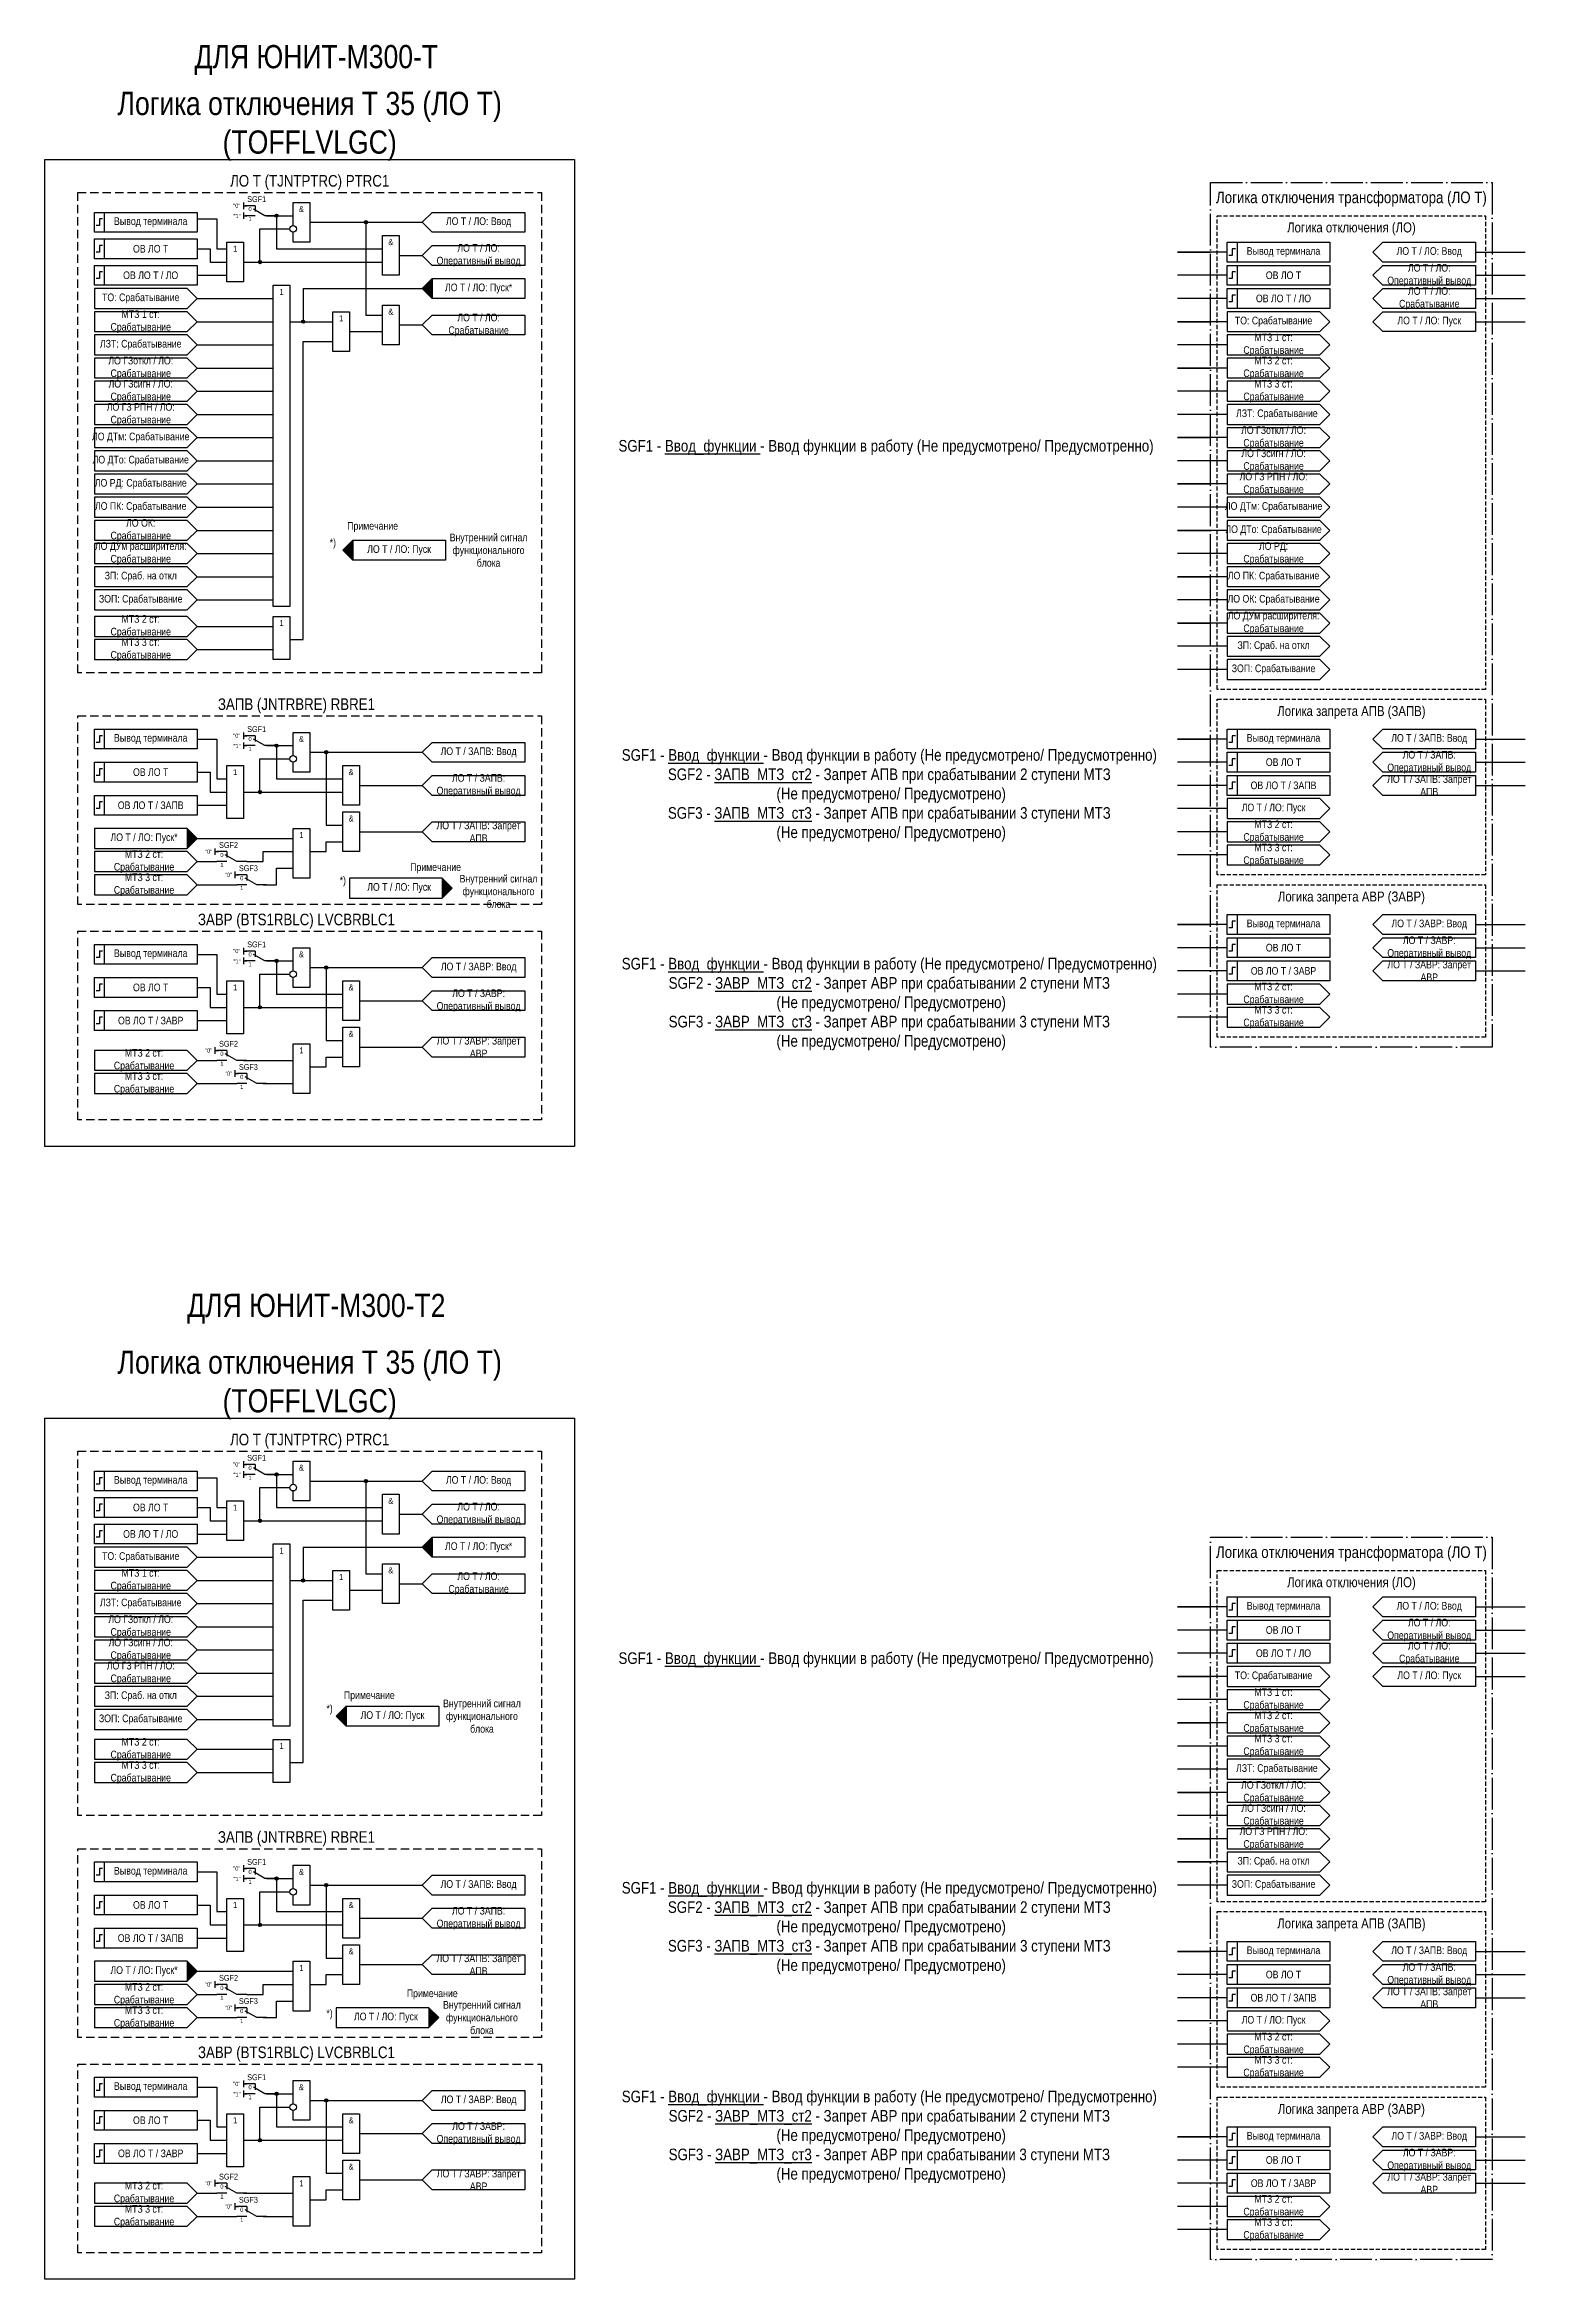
# Model space of a CAD drawing. Header units: millimetres. Extents: x -412 to 1173, y -391 to 386.
# Drawn here: x 0 to 447, y -342 to 333 of the extents above; entities that cross this region are included whole.
import ezdxf
from ezdxf.enums import TextEntityAlignment as Align

# ---------------------------------------------------------------- set-up
doc = ezdxf.new("R2010")
doc.units = ezdxf.units.MM
doc.linetypes.add('ACAD_ISO04W100', pattern=[30, 24, -3, 0, -3])
doc.linetypes.add('штриховая2', pattern=[0.375, 0.25, -0.125])
doc.layers.add('TEXT', color=7, linetype='Continuous', lineweight=25)
doc.layers.add('Основная', color=7, linetype='Continuous')
doc.styles.add('2.5_Gost_RD', font='ARIALN.TTF', dxfattribs={"height": 2.5})
doc.styles.add('3.5_Gost_RD', font='ARIALN.TTF', dxfattribs={"height": 3.5})
doc.styles.add('Вывод', font='ARIALN.TTF', dxfattribs={"height": 2.5})
doc.styles.add('Компонент', font='ARIALN.TTF', dxfattribs={"height": 3.5})

msp = doc.modelspace()

# ---------------------------------------------------------------- texts
at = {"color": 6, "ltscale": 100, "char_height": 7, "width": 160, "attachment_point": 5, "style": '3.5_Gost_RD'}
for s, insert in [('ДЛЯ ЮНИТ-М300-Т', (82, 328)), ('ДЛЯ ЮНИТ-М300-Т2', (82, -49))]:
    msp.add_mtext(s, dxfattribs=dict(at, insert=insert))
at = {"color": 30, "ltscale": 100, "true_color": 0xf7941d, "attachment_point": 5, "style": '3.5_Gost_RD'}
for s, insert, char_height, width in [('{\\C3;Логика отключения Т 35 (ЛО Т) (}TOFFLVLGC{\\C3;) }', (80, 308), 7, 160), ('ЛО Т (TJNTPTRC) {\\C6;PTRC1}', (80, 291), 3.5, 140), ('SGF1 - {\\LВвод_функции} - Ввод функции в работу (Не предусмотрено/ Предусмотренно)', (254, 211), 3.5, 174), ('ЗАПВ (JNTRBRE) {\\C6;RBRE1}', (76, 133), 3.5, 140), ('SGF1 - {\\LВвод_функции} - Ввод функции в работу (Не предусмотрено/ Предусмотренно)\\PSGF2 - {\\LЗАПВ_МТЗ\\C3;_ст2} - Запрет АПВ при {\\C3;срабатывании 2 ступени МТЗ}\\P^I(Не предусмотрено/ Предусмотрено)\\PSGF3 - {\\LЗАПВ_МТЗ\\C3;_ст3} - Запрет АПВ при{\\C3; срабатывании 3 ступени МТЗ} \\P^I(Не предусмотрено/ Предусмотрено)', (255, 106), 3.5, 174), ('ЗАВР (BTS1RBLC) {\\C6;LVCBRBLC1}', (76, 68), 3.5, 140), ('SGF1 - {\\LВвод_функции} - Ввод функции в работу (Не предусмотрено/ Предусмотренно)\\PSGF2 - {\\LЗАВР_МТЗ\\C3;_ст2} - Запрет АВР при {\\C3;срабатывании 2 ступени МТЗ\\P}^I(Не предусмотрено/ Предусмотрено)\\PSGF3 - {\\LЗАВР_МТЗ\\C3;_ст3} - Запрет АВР при срабатывании 3 ступени МТЗ\\P^I(Не предусмотрено/ Предусмотрено)', (255, 43), 3.5, 174), ('{\\C3;Логика отключения Т 35 (ЛО Т) (}TOFFLVLGC{\\C3;) }', (80, -72), 7, 160), ('ЛО Т (TJNTPTRC) {\\C6;PTRC1}', (80, -89), 3.5, 140), ('SGF1 - {\\LВвод_функции} - Ввод функции в работу (Не предусмотрено/ Предусмотренно)', (254, -155), 3.5, 174), ('ЗАПВ (JNTRBRE) {\\C6;RBRE1}', (76, -209), 3.5, 140), ('SGF1 - {\\LВвод_функции} - Ввод функции в работу (Не предусмотрено/ Предусмотренно)\\PSGF2 - {\\LЗАПВ_МТЗ\\C3;_ст2} - Запрет АПВ при {\\C3;срабатывании 2 ступени МТЗ}\\P^I(Не предусмотрено/ Предусмотрено)\\PSGF3 - {\\LЗАПВ_МТЗ\\C3;_ст3} - Запрет АПВ при{\\C3; срабатывании 3 ступени МТЗ} \\P^I(Не предусмотрено/ Предусмотрено)', (255, -236), 3.5, 174), ('ЗАВР (BTS1RBLC) {\\C6;LVCBRBLC1}', (76, -274), 3.5, 140), ('SGF1 - {\\LВвод_функции} - Ввод функции в работу (Не предусмотрено/ Предусмотренно)\\PSGF2 - {\\LЗАВР_МТЗ\\C3;_ст2} - Запрет АВР при {\\C3;срабатывании 2 ступени МТЗ\\P}^I(Не предусмотрено/ Предусмотрено)\\PSGF3 - {\\LЗАВР_МТЗ\\C3;_ст3} - Запрет АВР при срабатывании 3 ступени МТЗ\\P^I(Не предусмотрено/ Предусмотрено)', (255, -299), 3.5, 174)]:
    msp.add_mtext(s, dxfattribs=dict(at, insert=insert, char_height=char_height, width=width))
at = {"ltscale": 100, "attachment_point": 5}
for s, insert, char_height, width, style in [('&', (77.5, 283), 1.8, 5, '2.5_Gost_RD'), ('Логика отключения (ЛО)', (394.5, 277), 3, 81, '3.5_Gost_RD'), ('1', (57.5, 271), 1.8, 5, '2.5_Gost_RD'), ('&', (104.5, 273), 1.8, 5, '2.5_Gost_RD'), ('1', (71.5, 258), 1.8, 5, '2.5_Gost_RD'), ('МТЗ 1 ст: Срабатывание ', (29, 249), 2.3, 28, '2.5_Gost_RD'), ('1', (89.5, 250), 1.8, 5, '2.5_Gost_RD'), ('&', (104.5, 252), 1.8, 5, '2.5_Gost_RD'), ('ЛЗТ: Срабатывание ', (29, 242), 2.3, 28, '2.5_Gost_RD'), ('МТЗ 1 ст: Срабатывание ', (371, 242), 2.3, 28, '2.5_Gost_RD'), ('МТЗ 2 ст: Срабатывание ', (371, 235), 2.3, 28, '2.5_Gost_RD'), ('МТЗ 3 ст: Срабатывание ', (371, 228), 2.3, 28, '2.5_Gost_RD'), ('ЛЗТ: Срабатывание ', (372, 221), 2.3, 28, '2.5_Gost_RD'), ('ЛО ПК: Срабатывание', (29, 193), 2.3, 26.5657, '2.5_Gost_RD'), ('ЛО ОК: Срабатывание', (29, 186), 2.3, 25.9715, '2.5_Gost_RD'), ('ЛО ДУм расширителя: Срабатывание', (29, 179), 2.3, 31.9565, '2.5_Gost_RD'), ('ЛО ПК: Срабатывание', (371, 172), 2.3, 26.5331, '2.5_Gost_RD'), ('ЛО ОК: Срабатывание', (371, 165), 2.3, 26.3606, '2.5_Gost_RD'), ('МТЗ 2 ст: Срабатывание ', (29, 157), 2.3, 28, '2.5_Gost_RD'), ('1', (71.5, 158), 1.8, 5, '2.5_Gost_RD'), ('ЛО ДУм расширителя: Срабатывание', (371, 158), 2.3, 37.4537, '2.5_Gost_RD'), ('МТЗ 3 ст: Срабатывание ', (29, 150), 2.3, 28, '2.5_Gost_RD'), ('Логика запрета АПВ (ЗАПВ)', (394.5, 131), 3, 81, '3.5_Gost_RD'), ('Вывод терминала', (32, 123), 2.3, 28, '2.5_Gost_RD'), ('&', (77.5, 123), 1.8, 5, '2.5_Gost_RD'), ('1', (57.5, 113), 1.8, 5, '2.5_Gost_RD'), ('&', (92.5, 113), 1.8, 5, '2.5_Gost_RD'), ('1', (77.5, 94), 1.8, 5, '2.5_Gost_RD'), ('&', (92.5, 99), 1.8, 5, '2.5_Gost_RD'), ('МТЗ 2 ст: Срабатывание ', (371, 95), 2.3, 28, '2.5_Gost_RD'), ('МТЗ 2 ст: Срабатывание ', (30, 86), 2.3, 28, '2.5_Gost_RD'), ('МТЗ 3 ст: Срабатывание ', (371, 88), 2.3, 28, '2.5_Gost_RD'), ('МТЗ 3 ст: Срабатывание ', (30, 79), 2.3, 28, '2.5_Gost_RD'), ('Логика запрета АВР (ЗАВР)', (394.5, 75), 3, 81, '3.5_Gost_RD'), ('Вывод терминала', (32, 58), 2.3, 28, '2.5_Gost_RD'), ('&', (77.5, 58), 1.8, 5, '2.5_Gost_RD'), ('1', (57.5, 48), 1.8, 5, '2.5_Gost_RD'), ('&', (92.5, 48), 1.8, 5, '2.5_Gost_RD'), ('МТЗ 2 ст: Срабатывание ', (371, 46), 2.3, 28, '2.5_Gost_RD'), ('МТЗ 3 ст: Срабатывание ', (371, 39), 2.3, 28, '2.5_Gost_RD'), ('&', (92.5, 34), 1.8, 5, '2.5_Gost_RD'), ('МТЗ 2 ст: Срабатывание ', (30, 26), 2.3, 28, '2.5_Gost_RD'), ('1', (77.5, 29), 1.8, 5, '2.5_Gost_RD'), ('МТЗ 3 ст: Срабатывание ', (30, 19), 2.3, 28, '2.5_Gost_RD'), ('&', (77.5, -97), 1.8, 5, '2.5_Gost_RD'), ('&', (104.5, -107), 1.8, 5, '2.5_Gost_RD'), ('1', (57.5, -109), 1.8, 5, '2.5_Gost_RD'), ('1', (71.5, -122), 1.8, 5, '2.5_Gost_RD'), ('МТЗ 1 ст: Срабатывание ', (29, -131), 2.3, 28, '2.5_Gost_RD'), ('&', (104.5, -128), 1.8, 5, '2.5_Gost_RD'), ('1', (89.5, -130), 1.8, 5, '2.5_Gost_RD'), ('Логика отключения (ЛО)', (394.5, -132), 3, 81, '3.5_Gost_RD'), ('ЛЗТ: Срабатывание ', (29, -138), 2.3, 28, '2.5_Gost_RD'), ('МТЗ 1 ст: Срабатывание ', (371, -167), 2.3, 28, '2.5_Gost_RD'), ('МТЗ 2 ст: Срабатывание ', (371, -174), 2.3, 28, '2.5_Gost_RD'), ('МТЗ 2 ст: Срабатывание ', (29, -182), 2.3, 28, '2.5_Gost_RD'), ('1', (71.5, -181), 1.8, 5, '2.5_Gost_RD'), ('МТЗ 3 ст: Срабатывание ', (371, -181), 2.3, 28, '2.5_Gost_RD'), ('МТЗ 3 ст: Срабатывание ', (29, -189), 2.3, 28, '2.5_Gost_RD'), ('ЛЗТ: Срабатывание ', (372, -188), 2.3, 28, '2.5_Gost_RD'), ('Вывод терминала', (32, -219), 2.3, 28, '2.5_Gost_RD'), ('&', (77.5, -219), 1.8, 5, '2.5_Gost_RD'), ('1', (57.5, -229), 1.8, 5, '2.5_Gost_RD'), ('&', (92.5, -229), 1.8, 5, '2.5_Gost_RD'), ('Логика запрета АПВ (ЗАПВ)', (394.5, -235), 3, 81, '3.5_Gost_RD'), ('&', (92.5, -243), 1.8, 5, '2.5_Gost_RD'), ('1', (77.5, -248), 1.8, 5, '2.5_Gost_RD'), ('МТЗ 2 ст: Срабатывание ', (30, -256), 2.3, 28, '2.5_Gost_RD'), ('МТЗ 3 ст: Срабатывание ', (30, -263), 2.3, 28, '2.5_Gost_RD'), ('МТЗ 2 ст: Срабатывание ', (371, -271), 2.3, 28, '2.5_Gost_RD'), ('МТЗ 3 ст: Срабатывание ', (371, -278), 2.3, 28, '2.5_Gost_RD'), ('Вывод терминала', (32, -284), 2.3, 28, '2.5_Gost_RD'), ('&', (77.5, -284), 1.8, 5, '2.5_Gost_RD'), ('Логика запрета АВР (ЗАВР)', (394.5, -291), 3, 81, '3.5_Gost_RD'), ('1', (57.5, -294), 1.8, 5, '2.5_Gost_RD'), ('&', (92.5, -294), 1.8, 5, '2.5_Gost_RD'), ('&', (92.5, -308), 1.8, 5, '2.5_Gost_RD'), ('МТЗ 2 ст: Срабатывание ', (30, -316), 2.3, 28, '2.5_Gost_RD'), ('1', (77.5, -313), 1.8, 5, '2.5_Gost_RD'), ('МТЗ 2 ст: Срабатывание ', (371, -320), 2.3, 28, '2.5_Gost_RD'), ('МТЗ 3 ст: Срабатывание ', (30, -323), 2.3, 28, '2.5_Gost_RD'), ('МТЗ 3 ст: Срабатывание ', (371, -327), 2.3, 28, '2.5_Gost_RD')]:
    msp.add_mtext(s, dxfattribs=dict(at, insert=insert, char_height=char_height, width=width, style=style))
at = {"color": 1, "ltscale": 100, "insert": (394.5, 286), "char_height": 3.5, "width": 85, "attachment_point": 5, "style": '3.5_Gost_RD'}
msp.add_mtext('{\\C30;\\c1938679;Логика отключения трансформатора (ЛО Т)}', dxfattribs=at)
at = {"color": 0, "ltscale": 100, "char_height": 2.3, "width": 28, "attachment_point": 5, "style": '2.5_Gost_RD'}
for insert in [(32, 279), (374, 270), (374, 123), (374, 67), (32, -101), (374, -139), (374, -243), (374, -299)]:
    msp.add_mtext('{\\C256;Вывод терминала}', dxfattribs=dict(at, insert=insert))
at = {"ltscale": 100, "char_height": 1.25, "attachment_point": 1, "style": '3.5_Gost_RD'}
for insert in [(57, 281.5), (57, 121.5), (57, 56.5), (57, -98.5), (57, -220.5), (57, -285.5)]:
    msp.add_mtext_dynamic_manual_height_columns('"1"', width=2, gutter_width=17.5, heights=[0], dxfattribs=dict(at, insert=insert))
at = {"color": 2, "ltscale": 100, "insert": (394.5, -123), "char_height": 3.5, "width": 85, "attachment_point": 5, "style": '3.5_Gost_RD'}
msp.add_mtext('{\\C30;\\c1938679;Логика отключения трансформатора (ЛО Т)}', dxfattribs=at)
at = {"layer": 'TEXT', "ltscale": 100, "char_height": 2.3, "width": 28, "attachment_point": 5, "style": '2.5_Gost_RD'}
for s, insert in [('ЛО Т / ЛО: Ввод', (131, 279)), ('ОВ ЛО Т', (32, 271)), ('ЛО Т / ЛО: Оперативный вывод', (131, 269)), ('ЛО Т / ЛО: Ввод', (418, 270)), ('ЛО Т / ЛО: Оперативный вывод', (418, 263)), ('ЛО Т / ЛО: Пуск*', (131, 259)), ('ЛО Т / ЛО: Срабатывание', (418, 256)), ('ЛО Т / ЛО: Срабатывание', (131, 248)), ('ЛО Т / ЛО: Пуск', (418, 249)), ('ЛО ГЗоткл / ЛО: Срабатывание', (29, 235)), ('ЛО ГЗсигн / ЛО: Срабатывание', (29, 228)), ('ЛО ГЗ РПН / ЛО: Срабатывание', (29, 221)), ('ЛО ГЗоткл / ЛО: Срабатывание', (371, 214)), ('ЛО ГЗсигн / ЛО: Срабатывание', (371, 207)), ('ЛО ГЗ РПН / ЛО: Срабатывание', (371, 200)), ('*)', (87, 182)), ('Примечание', (99, 187)), ('Внутренний сигнал функционального блока', (134, 180)), ('ЛО Т / ЛО: Пуск', (107, 180)), ('ЗП: Сраб. на откл', (29, 172)), ('ЗОП: Срабатывание', (29, 165)), ('ЗП: Сраб. на откл', (371, 151)), ('ЗОП: Срабатывание', (371, 144)), ('ЛО Т / ЗАПВ: Ввод', (418, 123)), ('ЛО Т / ЗАПВ: Ввод', (131, 119)), ('ЛО Т / ЗАПВ: Оперативный вывод', (418, 116)), ('ОВ ЛО Т', (32, 113)), ('ЛО Т / ЗАПВ: Оперативный вывод', (131, 109)), ('ЛО Т / ЗАПВ: Запрет АПВ', (418, 109)), ('ЛО Т / ЛО: Пуск', (371, 102)), ('ЛО Т / ЛО: Пуск*', (30, 93)), ('ЛО Т / ЗАПВ: Запрет АПВ', (131, 95)), ('*)', (90, 80)), ('Примечание', (118, 84)), ('Внутренний сигнал функционального блока', (137, 77)), ('ЛО Т / ЛО: Пуск', (107, 78)), ('ЛО Т / ЗАВР: Ввод', (418, 67)), ('ЛО Т / ЗАВР: Оперативный вывод', (418, 60)), ('ЛО Т / ЗАВР: Ввод', (131, 54)), ('ЛО Т / ЗАВР: Запрет АВР', (418, 53)), ('ОВ ЛО Т', (32, 48)), ('ЛО Т / ЗАВР: Оперативный вывод', (131, 44)), ('ЛО Т / ЗАВР: Запрет АВР', (131, 30)), ('ЛО Т / ЛО: Ввод', (131, -101)), ('ОВ ЛО Т', (32, -109)), ('ЛО Т / ЛО: Оперативный вывод', (131, -111)), ('ЛО Т / ЛО: Пуск*', (131, -121)), ('ЛО Т / ЛО: Срабатывание', (131, -132)), ('ЛО ГЗоткл / ЛО: Срабатывание', (29, -145)), ('ЛО Т / ЛО: Ввод', (418, -139)), ('ЛО Т / ЛО: Оперативный вывод', (418, -146)), ('ЛО ГЗсигн / ЛО: Срабатывание', (29, -152)), ('ЛО Т / ЛО: Срабатывание', (418, -153)), ('ЛО ГЗ РПН / ЛО: Срабатывание', (29, -159)), ('ЛО Т / ЛО: Пуск', (418, -160)), ('ЗП: Сраб. на откл', (29, -166)), ('*)', (86, -170)), ('Примечание', (98, -166)), ('Внутренний сигнал функционального блока', (132, -172)), ('ЗОП: Срабатывание', (29, -173)), ('ЛО Т / ЛО: Пуск', (105, -172)), ('ЛО ГЗоткл / ЛО: Срабатывание', (371, -195)), ('ЛО ГЗсигн / ЛО: Срабатывание', (371, -202)), ('ЛО ГЗ РПН / ЛО: Срабатывание', (371, -209)), ('ЗП: Сраб. на откл', (371, -216)), ('ЛО Т / ЗАПВ: Ввод', (131, -223)), ('ЗОП: Срабатывание', (371, -223)), ('ОВ ЛО Т', (32, -229)), ('ЛО Т / ЗАПВ: Оперативный вывод', (131, -233)), ('ЛО Т / ЗАПВ: Ввод', (418, -243)), ('ЛО Т / ЛО: Пуск*', (30, -249)), ('ЛО Т / ЗАПВ: Запрет АПВ', (131, -247)), ('ЛО Т / ЗАПВ: Оперативный вывод', (418, -250)), ('Примечание', (117, -256)), ('ЛО Т / ЗАПВ: Запрет АПВ', (418, -257)), ('*)', (86, -262)), ('ЛО Т / ЛО: Пуск', (103, -263)), ('Внутренний сигнал функционального блока', (132, -263)), ('ЛО Т / ЛО: Пуск', (371, -264)), ('ЛО Т / ЗАВР: Ввод', (131, -288)), ('ОВ ЛО Т', (32, -294)), ('ЛО Т / ЗАВР: Оперативный вывод', (131, -298)), ('ЛО Т / ЗАВР: Оперативный вывод', (418, -306)), ('ЛО Т / ЗАВР: Ввод', (418, -299)), ('ЛО Т / ЗАВР: Запрет АВР', (131, -312)), ('ЛО Т / ЗАВР: Запрет АВР', (418, -313))]:
    msp.add_mtext(s, dxfattribs=dict(at, insert=insert))
at = {"layer": 'TEXT', "color": 0, "ltscale": 100, "char_height": 2.3, "attachment_point": 5, "style": '2.5_Gost_RD'}
for s, insert, width in [('{\\C256;ОВ ЛО Т / ЛО}', (32, 263), 28), ('{\\C256;ОВ ЛО Т}', (374, 263), 28), ('{\\C256;ОВ ЛО Т / ЛО}', (374, 256), 28), ('{\\C256;ЛО ДТм: Срабатывание}', (29, 214), 28), ('{\\C256;ЛО ДТо: Срабатывание}', (29, 207), 28), ('{\\C256;ЛО РД: Срабатывание}', (29, 200), 26.3126), ('{\\C256;ЛО ДТм: Срабатывание}', (371, 193), 28), ('{\\C256;ЛО ДТо: Срабатывание}', (371, 186), 28), ('{\\C256;ЛО РД: Срабатывание}', (371, 179), 25.2389), ('{\\C256;ОВ ЛО Т}', (374, 116), 28), ('{\\C256;ОВ ЛО Т}', (374, 60), 28), ('{\\C256;ОВ ЛО Т / ЛО}', (32, -117), 28), ('{\\C256;ОВ ЛО Т}', (374, -146), 28), ('{\\C256;ОВ ЛО Т / ЛО}', (374, -153), 28), ('{\\C256;ОВ ЛО Т}', (374, -250), 28), ('{\\C256;ОВ ЛО Т}', (374, -306), 28)]:
    msp.add_mtext(s, dxfattribs=dict(at, insert=insert, width=width))
at = {"layer": 'Основная', "color": 0, "ltscale": 100, "char_height": 2.3, "width": 28, "attachment_point": 5, "style": '2.5_Gost_RD'}
for s, insert in [('{\\C256;ТО: Срабатывание}', (29, 256)), ('{\\C256;ТО: Срабатывание}', (371, 249)), ('{\\C256;ОВ ЛО Т / ЗАПВ}', (374, 109)), ('{\\C256;ОВ ЛО Т / ЗАПВ}', (32, 103)), ('{\\C256;ОВ ЛО Т / ЗАВР}', (374, 53)), ('{\\C256;ОВ ЛО Т / ЗАВР}', (32, 38)), ('{\\C256;ТО: Срабатывание}', (29, -124)), ('{\\C256;ТО: Срабатывание}', (371, -160)), ('{\\C256;ОВ ЛО Т / ЗАПВ}', (32, -239)), ('{\\C256;ОВ ЛО Т / ЗАПВ}', (374, -257)), ('{\\C256;ОВ ЛО Т / ЗАВР}', (32, -304)), ('{\\C256;ОВ ЛО Т / ЗАВР}', (374, -313))]:
    msp.add_mtext(s, dxfattribs=dict(at, insert=insert))

# ---------------------------------------------------------------- blocks, each defined once
blk = doc.blocks.new('*U78')
at = {"layer": 'Основная', "color": 0}
blk.add_line((0, 0), (7, 4), dxfattribs=at)
at = {"layer": 'Основная', "ltscale": 0.35}
blk.add_line((6, 6), (6, 2.5), dxfattribs=at)
blk = doc.blocks.new('*U80')
at = {"layer": 'Основная', "color": 0}
for p, q in [((-3, 6), (-9, 6)), ((-3, 0), (-9, 0)), ((9, 0), (3, 0))]:
    blk.add_line(p, q, dxfattribs=at)
at = {"layer": 'Основная', "ltscale": 0.25, "xscale": -1}
blk.add_blockref('*U78', (3, 0), dxfattribs=at)
at = {"layer": 'Основная'}
for tag, height, style, p in [('В1', 2.5, 'Вывод', (-14, 6)), ('В2', 2.5, 'Вывод', (-6, 4)), ('ОУ', 3.5, 'Компонент', (-2, 10)), ('В3', 2.5, 'Вывод', (-6, -2))]:
    blk.add_attdef(tag, text='', height=height, dxfattribs=dict(at, style=style)).set_placement(p, align=Align.MIDDLE_CENTER)
blk = doc.blocks.new('Точка')
at = {"ltscale": 100}
h = blk.add_hatch(color=256, dxfattribs=at)
h.dxf.hatch_style = 1
edge = h.paths.add_edge_path()
edge.add_arc((0, 0), 0.5, 0, 360)
blk.add_circle((0, 0), 0.5, dxfattribs=at)

# ---------------------------------------------------------------- hatches: boundary and pattern name
at = {"ltscale": 100, "true_color": 0xf7941d}
h = msp.add_hatch(color=30, dxfattribs=at)
h.dxf.hatch_style = 1
h.paths.add_polyline_path([(117, 262), (114, 259), (117, 256)])
h = msp.add_hatch(color=30, dxfattribs=at)
h.dxf.hatch_style = 1
h.paths.add_polyline_path([(93, 177), (93, 183), (90, 180)])
h = msp.add_hatch(color=30, dxfattribs=at)
h.dxf.hatch_style = 1
h.paths.add_polyline_path([(46, 93), (43, 96), (43, 90)])
h = msp.add_hatch(color=30, dxfattribs=at)
h.dxf.hatch_style = 1
h.paths.add_polyline_path([(120, 75), (123, 78), (120, 81)])
h = msp.add_hatch(color=30, dxfattribs=at)
h.dxf.hatch_style = 1
h.paths.add_polyline_path([(117, -118), (114, -121), (117, -124)])
h = msp.add_hatch(color=30, dxfattribs=at)
h.dxf.hatch_style = 1
h.paths.add_polyline_path([(91, -175), (91, -169), (88, -172)])
h = msp.add_hatch(color=30, dxfattribs=at)
h.dxf.hatch_style = 1
h.paths.add_polyline_path([(46, -249), (43, -246), (43, -252)])
h = msp.add_hatch(color=30, dxfattribs=at)
h.dxf.hatch_style = 1
h.paths.add_polyline_path([(116, -266), (119, -263), (116, -260)])

# ---------------------------------------------------------------- linework, layer by layer
at = {"ltscale": 100}
for p, q in [((60, 285), (60, 283)), ((60, 284), (61, 284)), ((60, 282), (60, 280)), ((60, 281), (61, 281)), ((357, 270), (342, 270)), ((342, 270), (352, 270)), ((432, 270), (447, 270)), ((78, 259), (78, 249)), ((117, 262), (114, 259)), ((114, 259), (117, 256)), ((357, 263), (342, 263)), ((432, 263), (447, 263)), ((117, 251), (114, 248)), ((357, 256), (342, 256)), ((432, 256), (447, 256)), ((74, 249), (87, 249)), ((92, 246), (102, 246)), ((114, 248), (117, 245)), ((357, 249), (342, 249)), ((342, 249), (352, 249)), ((432, 249), (447, 249)), ((357, 242), (342, 242)), ((357, 235), (342, 235)), ((342, 235), (352, 235)), ((357, 228), (342, 228)), ((357, 221), (342, 221)), ((357, 214), (342, 214)), ((342, 214), (352, 214)), ((357, 207), (342, 207)), ((357, 200), (342, 200)), ((342, 200), (352, 200)), ((357, 193), (342, 193)), ((93, 183), (90, 180)), ((357, 186), (342, 186)), ((342, 186), (352, 186)), ((90, 180), (93, 177)), ((357, 179), (342, 179)), ((357, 172), (342, 172)), ((342, 172), (352, 172)), ((357, 165), (342, 165)), ((357, 158), (342, 158)), ((342, 158), (352, 158)), ((357, 151), (342, 151)), ((357, 144), (342, 144)), ((60, 125), (60, 123)), ((60, 124), (61, 124)), ((60, 122), (60, 120)), ((357, 123), (342, 123)), ((342, 123), (352, 123)), ((432, 123), (447, 123)), ((60, 121), (61, 121)), ((357, 116), (342, 116)), ((432, 116), (447, 116)), ((357, 109), (342, 109)), ((404, 112), (401, 109)), ((401, 109), (404, 106)), ((432, 109), (447, 109)), ((357, 102), (342, 102)), ((117, 98), (114, 95)), ((114, 95), (117, 92)), ((357, 95), (342, 95)), ((51.5, 88), (51.5, 90)), ((51.5, 89), (52.5, 89)), ((357, 88), (342, 88)), ((46, 86), (52, 86)), ((57.5, 81), (57.5, 83)), ((57.5, 82), (58.5, 82)), ((46, 79), (58, 79)), ((357, 67), (342, 67)), ((342, 67), (352, 67)), ((432, 67), (447, 67)), ((60, 60), (60, 58)), ((60, 59), (61, 59)), ((60, 57), (60, 55)), ((60, 56), (61, 56)), ((357, 60), (342, 60)), ((404, 56), (401, 53)), ((432, 60), (447, 60)), ((357, 53), (342, 53)), ((401, 53), (404, 50)), ((432, 53), (447, 53)), ((357, 46), (342, 46)), ((357, 39), (342, 39)), ((51.5, 28), (51.5, 30)), ((51.5, 29), (52.5, 29)), ((117, 33), (114, 30)), ((114, 30), (117, 27)), ((46, 26), (52, 26)), ((57.5, 21), (57.5, 23)), ((57.5, 22), (58.5, 22)), ((60, 26), (75, 26)), ((46, 19), (58, 19)), ((66, 19), (75, 19)), ((60, -95), (60, -97)), ((60, -96), (61, -96)), ((60, -98), (60, -100)), ((60, -99), (61, -99)), ((78, -121), (78, -131)), ((117, -118), (114, -121)), ((114, -121), (117, -124)), ((74, -131), (87, -131)), ((92, -134), (102, -134)), ((117, -129), (114, -132)), ((114, -132), (117, -135)), ((357, -139), (342, -139)), ((342, -139), (352, -139)), ((432, -139), (447, -139)), ((357, -146), (342, -146)), ((432, -146), (447, -146)), ((357, -153), (342, -153)), ((432, -153), (447, -153)), ((357, -160), (342, -160)), ((342, -160), (352, -160)), ((432, -160), (447, -160)), ((357, -167), (342, -167)), ((91, -169), (88, -172)), ((88, -172), (91, -175)), ((357, -174), (342, -174)), ((342, -174), (352, -174)), ((357, -181), (342, -181)), ((357, -188), (342, -188)), ((357, -195), (342, -195)), ((342, -195), (352, -195)), ((357, -202), (342, -202)), ((357, -209), (342, -209)), ((342, -209), (352, -209)), ((60, -217), (60, -219)), ((60, -218), (61, -218)), ((60, -220), (60, -222)), ((60, -221), (61, -221)), ((357, -216), (342, -216)), ((342, -216), (352, -216)), ((357, -223), (342, -223)), ((117, -244), (114, -247)), ((114, -247), (117, -250)), ((357, -243), (342, -243)), ((342, -243), (352, -243)), ((432, -243), (447, -243)), ((46, -256), (52, -256)), ((51.5, -254), (51.5, -252)), ((51.5, -253), (52.5, -253)), ((357, -250), (342, -250)), ((404, -254), (401, -257)), ((432, -250), (447, -250)), ((46, -263), (58, -263)), ((57.5, -261), (57.5, -259)), ((57.5, -260), (58.5, -260)), ((357, -257), (342, -257)), ((401, -257), (404, -260)), ((432, -257), (447, -257)), ((357, -264), (342, -264)), ((357, -271), (342, -271)), ((60, -282), (60, -284)), ((60, -283), (61, -283)), ((357, -278), (342, -278)), ((60, -285), (60, -287)), ((60, -286), (61, -286)), ((357, -299), (342, -299)), ((342, -299), (352, -299)), ((432, -299), (447, -299)), ((117, -309), (114, -312)), ((357, -306), (342, -306)), ((404, -310), (401, -313)), ((432, -306), (447, -306)), ((46, -316), (52, -316)), ((51.5, -314), (51.5, -312)), ((51.5, -313), (52.5, -313)), ((60, -316), (75, -316)), ((114, -312), (117, -315)), ((357, -313), (342, -313)), ((401, -313), (404, -316)), ((432, -313), (447, -313)), ((46, -323), (58, -323)), ((57.5, -321), (57.5, -319)), ((57.5, -320), (58.5, -320)), ((66, -323), (75, -323)), ((357, -320), (342, -320)), ((357, -327), (342, -327))]:
    msp.add_line(p, q, dxfattribs=at)
at = {"color": 3, "ltscale": 100}
for points in [[(0, 298), (160, 298), (160, 0), (0, 0)], [(0, -82), (160, -82), (160, -342), (0, -342)]]:
    msp.add_lwpolyline(points, close=True, dxfattribs=at)
at = {"color": 251, "linetype": 'ACAD_ISO04W100', "lineweight": 30, "ltscale": 0.4, "true_color": 0x58595b}
for points in [[(352, 291), (437, 291), (437, 30), (352, 30)], [(352, -118), (437, -118), (437, -336), (352, -336)]]:
    msp.add_lwpolyline(points, close=True, dxfattribs=at)
at = {"linetype": 'штриховая2', "ltscale": 10}
for points in [[(10, 288), (150, 288), (150, 143), (10, 143)], [(10, 130), (150, 130), (150, 73), (10, 73)], [(10, 65), (150, 65), (150, 8), (10, 8)], [(10, -92), (150, -92), (150, -202), (10, -202)], [(10, -212), (150, -212), (150, -269), (10, -269)], [(10, -277), (150, -277), (150, -334), (10, -334)]]:
    msp.add_lwpolyline(points, close=True, dxfattribs=at)
at = {"ltscale": 100}
for points in [[(75, 278), (75, 285), (80, 285), (80, 273), (75, 273), (75, 276)], [(46, 280), (52, 280), (52, 271), (55, 271)], [(60, 267), (65, 267), (65, 277), (74, 277)], [(67, 281), (75, 281)], [(67, 281), (70, 281), (70, 271), (102, 271)], [(80, 279), (114, 279)], [(80, 279), (97, 279), (97, 251), (102, 251)], [(114, 279), (117, 282), (145, 282), (145, 276), (117, 276), (114, 279)], [(46, 271), (50, 271), (50, 267), (55, 267)], [(114, 269), (117, 272), (145, 272), (145, 266), (117, 266), (114, 269)], [(401, 270), (404, 273), (432, 273), (432, 267), (404, 267), (401, 270)], [(60, 267), (102, 267)], [(107, 269), (114, 269)], [(401, 263), (404, 266), (432, 266), (432, 260), (404, 260), (401, 263)], [(46, 256), (43, 259), (15, 259), (15, 253), (43, 253), (46, 256)], [(46, 263), (55, 263)], [(69, 214), (69, 260), (74, 260), (74, 163), (69, 163), (69, 214)], [(78, 259), (114, 259)], [(114, 259), (117, 262), (145, 262), (145, 256), (117, 256), (114, 259)], [(114, 259), (117, 262), (117, 256), (114, 259)], [(46, 249), (43, 252), (15, 252), (15, 246), (43, 246), (46, 249)], [(46, 256), (69, 256)], [(114, 248), (117, 251), (145, 251), (145, 245), (117, 245), (114, 248)], [(388, 249), (385, 252), (357, 252), (357, 246), (385, 246), (388, 249)], [(46, 242), (43, 245), (15, 245), (15, 239), (43, 239), (46, 242)], [(46, 249), (69, 249)], [(74, 153), (78, 153), (78, 243), (87, 243)], [(107, 248), (114, 248)], [(388, 242), (385, 245), (357, 245), (357, 239), (385, 239), (388, 242)], [(46, 235), (43, 238), (15, 238), (15, 232), (43, 232), (46, 235)], [(46, 242), (69, 242)], [(388, 235), (385, 238), (357, 238), (357, 232), (385, 232), (388, 235)], [(46, 228), (43, 231), (15, 231), (15, 225), (43, 225), (46, 228)], [(46, 235), (69, 235)], [(388, 228), (385, 231), (357, 231), (357, 225), (385, 225), (388, 228)], [(46, 221), (43, 224), (15, 224), (15, 218), (43, 218), (46, 221)], [(46, 228), (69, 228)], [(388, 221), (385, 224), (357, 224), (357, 218), (385, 218), (388, 221)], [(46, 214), (43, 217), (15, 217), (15, 211), (43, 211), (46, 214)], [(46, 221), (69, 221)], [(388, 214), (385, 217), (357, 217), (357, 211), (385, 211), (388, 214)], [(46, 207), (43, 210), (15, 210), (15, 204), (43, 204), (46, 207)], [(46, 214), (69, 214)], [(388, 207), (385, 210), (357, 210), (357, 204), (385, 204), (388, 207)], [(46, 200), (43, 203), (15, 203), (15, 197), (43, 197), (46, 200)], [(46, 207), (69, 207)], [(388, 200), (385, 203), (357, 203), (357, 197), (385, 197), (388, 200)], [(46, 193), (43, 196), (15, 196), (15, 190), (43, 190), (46, 193)], [(46, 200), (69, 200)], [(388, 193), (385, 196), (357, 196), (357, 190), (385, 190), (388, 193)], [(46, 186), (43, 189), (15, 189), (15, 183), (43, 183), (46, 186)], [(46, 193), (69, 193)], [(388, 186), (385, 189), (357, 189), (357, 183), (385, 183), (388, 186)], [(46, 186), (69, 186)], [(90, 180), (93, 183), (121, 183), (121, 177), (93, 177), (90, 180)], [(90, 180), (93, 183), (93, 177), (90, 180)], [(46, 179), (43, 182), (15, 182), (15, 176), (43, 176), (46, 179)], [(46, 179), (69, 179)], [(388, 179), (385, 182), (357, 182), (357, 176), (385, 176), (388, 179)], [(46, 172), (43, 175), (15, 175), (15, 169), (43, 169), (46, 172)], [(46, 172), (69, 172)], [(388, 172), (385, 175), (357, 175), (357, 169), (385, 169), (388, 172)], [(46, 165), (43, 168), (15, 168), (15, 162), (43, 162), (46, 165)], [(46, 165), (69, 165)], [(388, 165), (385, 168), (357, 168), (357, 162), (385, 162), (388, 165)], [(46, 157), (43, 160), (15, 160), (15, 154), (43, 154), (46, 157)], [(46, 157), (69, 157)], [(388, 158), (385, 161), (357, 161), (357, 155), (385, 155), (388, 158)], [(46, 150), (43, 153), (15, 153), (15, 147), (43, 147), (46, 150)], [(46, 150), (69, 150)], [(388, 151), (385, 154), (357, 154), (357, 148), (385, 148), (388, 151)], [(388, 144), (385, 147), (357, 147), (357, 141), (385, 141), (388, 144)], [(46, 123), (52, 123), (52, 111), (55, 111)], [(75, 118), (75, 125), (80, 125), (80, 113), (75, 113), (75, 116)], [(114, 119), (117, 122), (145, 122), (145, 116), (117, 116), (114, 119)], [(401, 123), (404, 126), (432, 126), (432, 120), (404, 120), (401, 123)], [(60, 107), (65, 107), (65, 117), (74, 117)], [(67, 121), (75, 121)], [(67, 121), (70, 121), (70, 111), (90, 111)], [(80, 119), (114, 119)], [(80, 119), (85, 119), (85, 97), (90, 97)], [(401, 116), (404, 119), (432, 119), (432, 113), (404, 113), (401, 116)], [(46, 113), (50, 113), (50, 107), (55, 107)], [(95, 109), (114, 109)], [(114, 109), (117, 112), (145, 112), (145, 106), (117, 106), (114, 109)], [(401, 109), (404, 112), (432, 112), (432, 106), (404, 106), (401, 109)], [(46, 103), (55, 103)], [(60, 107), (90, 107)], [(388, 102), (385, 105), (357, 105), (357, 99), (385, 99), (388, 102)], [(46, 93), (43, 96), (15, 96), (15, 90), (43, 90), (46, 93)], [(43, 96), (43, 90), (46, 93), (43, 96)], [(95, 95), (114, 95)], [(114, 95), (117, 98), (145, 98), (145, 92), (117, 92), (114, 95)], [(388, 95), (385, 98), (357, 98), (357, 92), (385, 92), (388, 95)], [(46, 86), (43, 89), (15, 89), (15, 83), (43, 83), (46, 86)], [(46, 93), (75, 93)], [(61, 86), (66, 86), (66, 89), (75, 89)], [(80, 89), (85, 89), (85, 92), (90, 92)], [(388, 88), (385, 91), (357, 91), (357, 85), (385, 85), (388, 88)], [(46, 79), (43, 82), (15, 82), (15, 76), (43, 76), (46, 79)], [(66, 79), (70, 79), (70, 84), (75, 84)], [(123, 78), (120, 81), (92, 81), (92, 75), (120, 75), (123, 78)], [(120, 81), (120, 75), (123, 78), (120, 81)], [(401, 67), (404, 70), (432, 70), (432, 64), (404, 64), (401, 67)], [(401, 60), (404, 63), (432, 63), (432, 57), (404, 57), (401, 60)], [(46, 58), (52, 58), (52, 46), (55, 46)], [(67, 56), (75, 56)], [(67, 56), (70, 56), (70, 46), (90, 46)], [(75, 53), (75, 60), (80, 60), (80, 48), (75, 48), (75, 51)], [(80, 54), (114, 54)], [(80, 54), (85, 54), (85, 32), (90, 32)], [(114, 54), (117, 57), (145, 57), (145, 51), (117, 51), (114, 54)], [(401, 53), (404, 56), (432, 56), (432, 50), (404, 50), (401, 53)], [(46, 48), (50, 48), (50, 42), (55, 42)], [(60, 42), (65, 42), (65, 52), (74, 52)], [(388, 46), (385, 49), (357, 49), (357, 43), (385, 43), (388, 46)], [(60, 42), (90, 42)], [(95, 44), (114, 44)], [(114, 44), (117, 47), (145, 47), (145, 41), (117, 41), (114, 44)], [(388, 39), (385, 42), (357, 42), (357, 36), (385, 36), (388, 39)], [(46, 38), (55, 38)], [(46, 26), (43, 29), (15, 29), (15, 23), (43, 23), (46, 26)], [(80, 24), (85, 24), (85, 27), (90, 27)], [(95, 30), (114, 30)], [(114, 30), (117, 33), (145, 33), (145, 27), (117, 27), (114, 30)], [(46, 19), (43, 22), (15, 22), (15, 16), (43, 16), (46, 19)], [(46, -100), (52, -100), (52, -109), (55, -109)], [(67, -99), (75, -99)], [(67, -99), (70, -99), (70, -109), (102, -109)], [(75, -102), (75, -95), (80, -95), (80, -107), (75, -107), (75, -104)], [(80, -101), (114, -101)], [(80, -101), (97, -101), (97, -129), (102, -129)], [(114, -101), (117, -98), (145, -98), (145, -104), (117, -104), (114, -101)], [(60, -113), (65, -113), (65, -103), (74, -103)], [(46, -109), (50, -109), (50, -113), (55, -113)], [(60, -113), (102, -113)], [(107, -111), (114, -111)], [(114, -111), (117, -108), (145, -108), (145, -114), (117, -114), (114, -111)], [(46, -124), (43, -121), (15, -121), (15, -127), (43, -127), (46, -124)], [(46, -117), (55, -117)], [(69, -166), (69, -120), (74, -120), (74, -175), (69, -175), (69, -166)], [(78, -121), (114, -121)], [(114, -121), (117, -118), (145, -118), (145, -124), (117, -124), (114, -121)], [(114, -121), (117, -118), (117, -124), (114, -121)], [(46, -131), (43, -128), (15, -128), (15, -134), (43, -134), (46, -131)], [(46, -124), (69, -124)], [(46, -131), (69, -131)], [(107, -132), (114, -132)], [(114, -132), (117, -129), (145, -129), (145, -135), (117, -135), (114, -132)], [(46, -138), (43, -135), (15, -135), (15, -141), (43, -141), (46, -138)], [(46, -138), (69, -138)], [(74, -186), (78, -186), (78, -137), (87, -137)], [(401, -139), (404, -136), (432, -136), (432, -142), (404, -142), (401, -139)], [(46, -145), (43, -142), (15, -142), (15, -148), (43, -148), (46, -145)], [(46, -145), (69, -145)], [(401, -146), (404, -143), (432, -143), (432, -149), (404, -149), (401, -146)], [(46, -152), (43, -149), (15, -149), (15, -155), (43, -155), (46, -152)], [(46, -152), (69, -152)], [(46, -159), (43, -156), (15, -156), (15, -162), (43, -162), (46, -159)], [(46, -159), (69, -159)], [(388, -160), (385, -157), (357, -157), (357, -163), (385, -163), (388, -160)], [(46, -166), (43, -163), (15, -163), (15, -169), (43, -169), (46, -166)], [(46, -166), (69, -166)], [(388, -167), (385, -164), (357, -164), (357, -170), (385, -170), (388, -167)], [(46, -173), (43, -170), (15, -170), (15, -176), (43, -176), (46, -173)], [(46, -173), (69, -173)], [(88, -172), (91, -169), (119, -169), (119, -175), (91, -175), (88, -172)], [(88, -172), (91, -169), (91, -175), (88, -172)], [(388, -174), (385, -171), (357, -171), (357, -177), (385, -177), (388, -174)], [(46, -182), (43, -179), (15, -179), (15, -185), (43, -185), (46, -182)], [(46, -182), (69, -182)], [(388, -181), (385, -178), (357, -178), (357, -184), (385, -184), (388, -181)], [(46, -189), (43, -186), (15, -186), (15, -192), (43, -192), (46, -189)], [(388, -188), (385, -185), (357, -185), (357, -191), (385, -191), (388, -188)], [(46, -189), (69, -189)], [(388, -195), (385, -192), (357, -192), (357, -198), (385, -198), (388, -195)], [(388, -202), (385, -199), (357, -199), (357, -205), (385, -205), (388, -202)], [(388, -209), (385, -206), (357, -206), (357, -212), (385, -212), (388, -209)], [(388, -216), (385, -213), (357, -213), (357, -219), (385, -219), (388, -216)], [(46, -219), (52, -219), (52, -231), (55, -231)], [(67, -221), (75, -221)], [(67, -221), (70, -221), (70, -231), (90, -231)], [(75, -224), (75, -217), (80, -217), (80, -229), (75, -229), (75, -226)], [(114, -223), (117, -220), (145, -220), (145, -226), (117, -226), (114, -223)], [(388, -223), (385, -220), (357, -220), (357, -226), (385, -226), (388, -223)], [(46, -229), (50, -229), (50, -235), (55, -235)], [(60, -235), (65, -235), (65, -225), (74, -225)], [(80, -223), (114, -223)], [(80, -223), (85, -223), (85, -245), (90, -245)], [(60, -235), (90, -235)], [(95, -233), (114, -233)], [(114, -233), (117, -230), (145, -230), (145, -236), (117, -236), (114, -233)], [(46, -239), (55, -239)], [(401, -243), (404, -240), (432, -240), (432, -246), (404, -246), (401, -243)], [(46, -249), (43, -246), (15, -246), (15, -252), (43, -252), (46, -249)], [(43, -246), (43, -252), (46, -249), (43, -246)], [(46, -249), (75, -249)], [(95, -247), (114, -247)], [(114, -247), (117, -244), (145, -244), (145, -250), (117, -250), (114, -247)], [(401, -250), (404, -247), (432, -247), (432, -253), (404, -253), (401, -250)], [(46, -256), (43, -253), (15, -253), (15, -259), (43, -259), (46, -256)], [(61, -256), (66, -256), (66, -253), (75, -253)], [(80, -253), (85, -253), (85, -250), (90, -250)], [(401, -257), (404, -254), (432, -254), (432, -260), (404, -260), (401, -257)], [(46, -263), (43, -260), (15, -260), (15, -266), (43, -266), (46, -263)], [(66, -263), (70, -263), (70, -258), (75, -258)], [(119, -263), (116, -260), (88, -260), (88, -266), (116, -266), (119, -263)], [(116, -260), (116, -266), (119, -263), (116, -260)], [(388, -264), (385, -261), (357, -261), (357, -267), (385, -267), (388, -264)], [(388, -271), (385, -268), (357, -268), (357, -274), (385, -274), (388, -271)], [(388, -278), (385, -275), (357, -275), (357, -281), (385, -281), (388, -278)], [(75, -289), (75, -282), (80, -282), (80, -294), (75, -294), (75, -291)], [(46, -284), (52, -284), (52, -296), (55, -296)], [(60, -300), (65, -300), (65, -290), (74, -290)], [(67, -286), (75, -286)], [(67, -286), (70, -286), (70, -296), (90, -296)], [(80, -288), (114, -288)], [(80, -288), (85, -288), (85, -310), (90, -310)], [(114, -288), (117, -285), (145, -285), (145, -291), (117, -291), (114, -288)], [(46, -294), (50, -294), (50, -300), (55, -300)], [(114, -298), (117, -295), (145, -295), (145, -301), (117, -301), (114, -298)], [(401, -299), (404, -296), (432, -296), (432, -302), (404, -302), (401, -299)], [(60, -300), (90, -300)], [(95, -298), (114, -298)], [(401, -306), (404, -303), (432, -303), (432, -309), (404, -309), (401, -306)], [(46, -304), (55, -304)], [(114, -312), (117, -309), (145, -309), (145, -315), (117, -315), (114, -312)], [(401, -313), (404, -310), (432, -310), (432, -316), (404, -316), (401, -313)], [(46, -316), (43, -313), (15, -313), (15, -319), (43, -319), (46, -316)], [(80, -318), (85, -318), (85, -315), (90, -315)], [(95, -312), (114, -312)], [(388, -320), (385, -317), (357, -317), (357, -323), (385, -323), (388, -320)], [(46, -323), (43, -320), (15, -320), (15, -326), (43, -326), (46, -323)], [(388, -327), (385, -324), (357, -324), (357, -330), (385, -330), (388, -327)]]:
    msp.add_lwpolyline(points, dxfattribs=at)
for points in [[(15, 282), (46, 282), (46, 276), (15, 276)], [(15, 282), (18, 282), (18, 276), (15, 276)], [(15, 274), (46, 274), (46, 268), (15, 268)], [(15, 274), (18, 274), (18, 268), (15, 268)], [(55, 273), (60, 273), (60, 261), (55, 261)], [(102, 275), (107, 275), (107, 263), (102, 263)], [(357, 273), (360, 273), (360, 267), (357, 267)], [(357, 273), (388, 273), (388, 267), (357, 267)], [(15, 266), (18, 266), (18, 260), (15, 260)], [(15, 266), (46, 266), (46, 260), (15, 260)], [(357, 266), (360, 266), (360, 260), (357, 260)], [(357, 266), (388, 266), (388, 260), (357, 260)], [(357, 259), (360, 259), (360, 253), (357, 253)], [(357, 259), (388, 259), (388, 253), (357, 253)], [(87, 252), (92, 252), (92, 240), (87, 240)], [(102, 254), (107, 254), (107, 242), (102, 242)], [(69, 160), (74, 160), (74, 147), (69, 147)], [(15, 126), (18, 126), (18, 120), (15, 120)], [(15, 126), (46, 126), (46, 120), (15, 120)], [(357, 126), (360, 126), (360, 120), (357, 120)], [(357, 126), (388, 126), (388, 120), (357, 120)], [(15, 116), (18, 116), (18, 110), (15, 110)], [(15, 116), (46, 116), (46, 110), (15, 110)], [(55, 115), (60, 115), (60, 99), (55, 99)], [(90, 115), (95, 115), (95, 103), (90, 103)], [(357, 119), (360, 119), (360, 113), (357, 113)], [(357, 119), (388, 119), (388, 113), (357, 113)], [(357, 112), (360, 112), (360, 106), (357, 106)], [(357, 112), (388, 112), (388, 106), (357, 106)], [(15, 106), (18, 106), (18, 100), (15, 100)], [(15, 106), (46, 106), (46, 100), (15, 100)], [(75, 96), (80, 96), (80, 81), (75, 81)], [(90, 101), (95, 101), (95, 89), (90, 89)], [(357, 70), (360, 70), (360, 64), (357, 64)], [(357, 70), (388, 70), (388, 64), (357, 64)], [(15, 61), (18, 61), (18, 55), (15, 55)], [(15, 61), (46, 61), (46, 55), (15, 55)], [(357, 63), (360, 63), (360, 57), (357, 57)], [(357, 63), (388, 63), (388, 57), (357, 57)], [(357, 56), (360, 56), (360, 50), (357, 50)], [(357, 56), (388, 56), (388, 50), (357, 50)], [(15, 51), (18, 51), (18, 45), (15, 45)], [(15, 51), (46, 51), (46, 45), (15, 45)], [(55, 50), (60, 50), (60, 34), (55, 34)], [(90, 50), (95, 50), (95, 38), (90, 38)], [(15, 41), (18, 41), (18, 35), (15, 35)], [(15, 41), (46, 41), (46, 35), (15, 35)], [(90, 36), (95, 36), (95, 24), (90, 24)], [(75, 31), (80, 31), (80, 16), (75, 16)], [(15, -98), (46, -98), (46, -104), (15, -104)], [(15, -98), (18, -98), (18, -104), (15, -104)], [(15, -106), (46, -106), (46, -112), (15, -112)], [(15, -106), (18, -106), (18, -112), (15, -112)], [(55, -107), (60, -107), (60, -119), (55, -119)], [(102, -105), (107, -105), (107, -117), (102, -117)], [(15, -114), (18, -114), (18, -120), (15, -120)], [(15, -114), (46, -114), (46, -120), (15, -120)], [(87, -128), (92, -128), (92, -140), (87, -140)], [(102, -126), (107, -126), (107, -138), (102, -138)], [(357, -136), (360, -136), (360, -142), (357, -142)], [(357, -136), (388, -136), (388, -142), (357, -142)], [(357, -143), (360, -143), (360, -149), (357, -149)], [(357, -143), (388, -143), (388, -149), (357, -149)], [(357, -150), (360, -150), (360, -156), (357, -156)], [(357, -150), (388, -150), (388, -156), (357, -156)], [(69, -179), (74, -179), (74, -192), (69, -192)], [(15, -216), (18, -216), (18, -222), (15, -222)], [(15, -216), (46, -216), (46, -222), (15, -222)], [(15, -226), (18, -226), (18, -232), (15, -232)], [(15, -226), (46, -226), (46, -232), (15, -232)], [(55, -227), (60, -227), (60, -243), (55, -243)], [(90, -227), (95, -227), (95, -239), (90, -239)], [(15, -236), (18, -236), (18, -242), (15, -242)], [(15, -236), (46, -236), (46, -242), (15, -242)], [(90, -241), (95, -241), (95, -253), (90, -253)], [(357, -240), (360, -240), (360, -246), (357, -246)], [(357, -240), (388, -240), (388, -246), (357, -246)], [(75, -246), (80, -246), (80, -261), (75, -261)], [(357, -247), (360, -247), (360, -253), (357, -253)], [(357, -247), (388, -247), (388, -253), (357, -253)], [(357, -254), (360, -254), (360, -260), (357, -260)], [(357, -254), (388, -254), (388, -260), (357, -260)], [(15, -281), (18, -281), (18, -287), (15, -287)], [(15, -281), (46, -281), (46, -287), (15, -287)], [(15, -291), (18, -291), (18, -297), (15, -297)], [(15, -291), (46, -291), (46, -297), (15, -297)], [(55, -292), (60, -292), (60, -308), (55, -308)], [(90, -292), (95, -292), (95, -304), (90, -304)], [(357, -296), (360, -296), (360, -302), (357, -302)], [(357, -296), (388, -296), (388, -302), (357, -302)], [(15, -301), (18, -301), (18, -307), (15, -307)], [(15, -301), (46, -301), (46, -307), (15, -307)], [(357, -303), (360, -303), (360, -309), (357, -309)], [(357, -303), (388, -303), (388, -309), (357, -309)], [(90, -306), (95, -306), (95, -318), (90, -318)], [(357, -310), (360, -310), (360, -316), (357, -316)], [(357, -310), (388, -310), (388, -316), (357, -316)], [(75, -311), (80, -311), (80, -326), (75, -326)]]:
    msp.add_lwpolyline(points, close=True, dxfattribs=at)
at = {"lineweight": 30, "ltscale": 100}
for points in [[(17.5, 280), (16.5, 280), (16.5, 278), (15.5, 278)], [(17.5, 272), (16.5, 272), (16.5, 270), (15.5, 270)], [(359.5, 271), (358.5, 271), (358.5, 269), (357.5, 269)], [(17.5, 264), (16.5, 264), (16.5, 262), (15.5, 262)], [(359.5, 264), (358.5, 264), (358.5, 262), (357.5, 262)], [(359.5, 257), (358.5, 257), (358.5, 255), (357.5, 255)], [(17.5, 124), (16.5, 124), (16.5, 122), (15.5, 122)], [(359.5, 124), (358.5, 124), (358.5, 122), (357.5, 122)], [(359.5, 117), (358.5, 117), (358.5, 115), (357.5, 115)], [(17.5, 114), (16.5, 114), (16.5, 112), (15.5, 112)], [(359.5, 110), (358.5, 110), (358.5, 108), (357.5, 108)], [(17.5, 104), (16.5, 104), (16.5, 102), (15.5, 102)], [(359.5, 68), (358.5, 68), (358.5, 66), (357.5, 66)], [(359.5, 61), (358.5, 61), (358.5, 59), (357.5, 59)], [(17.5, 59), (16.5, 59), (16.5, 57), (15.5, 57)], [(359.5, 54), (358.5, 54), (358.5, 52), (357.5, 52)], [(17.5, 49), (16.5, 49), (16.5, 47), (15.5, 47)], [(17.5, 39), (16.5, 39), (16.5, 37), (15.5, 37)], [(17.5, -100), (16.5, -100), (16.5, -102), (15.5, -102)], [(17.5, -108), (16.5, -108), (16.5, -110), (15.5, -110)], [(17.5, -116), (16.5, -116), (16.5, -118), (15.5, -118)], [(359.5, -138), (358.5, -138), (358.5, -140), (357.5, -140)], [(359.5, -145), (358.5, -145), (358.5, -147), (357.5, -147)], [(359.5, -152), (358.5, -152), (358.5, -154), (357.5, -154)], [(17.5, -218), (16.5, -218), (16.5, -220), (15.5, -220)], [(17.5, -228), (16.5, -228), (16.5, -230), (15.5, -230)], [(17.5, -238), (16.5, -238), (16.5, -240), (15.5, -240)], [(359.5, -242), (358.5, -242), (358.5, -244), (357.5, -244)], [(359.5, -249), (358.5, -249), (358.5, -251), (357.5, -251)], [(359.5, -256), (358.5, -256), (358.5, -258), (357.5, -258)], [(17.5, -283), (16.5, -283), (16.5, -285), (15.5, -285)], [(17.5, -293), (16.5, -293), (16.5, -295), (15.5, -295)], [(17.5, -303), (16.5, -303), (16.5, -305), (15.5, -305)], [(359.5, -298), (358.5, -298), (358.5, -300), (357.5, -300)], [(359.5, -305), (358.5, -305), (358.5, -307), (357.5, -307)], [(359.5, -312), (358.5, -312), (358.5, -314), (357.5, -314)]]:
    msp.add_lwpolyline(points, dxfattribs=at)
at = {"linetype": 'штриховая2', "ltscale": 5}
for points in [[(354, 281), (435, 281), (435, 138), (354, 138)], [(354, 135), (435, 135), (435, 82), (354, 82)], [(354, 79), (435, 79), (435, 33), (354, 33)], [(354, -128), (435, -128), (435, -228), (354, -228)], [(354, -231), (435, -231), (435, -284), (354, -284)], [(354, -287), (435, -287), (435, -333), (354, -333)]]:
    msp.add_lwpolyline(points, close=True, dxfattribs=at)
for centre in [(75, 277), (75, 117), (75, 52), (75, -103), (75, -225), (75, -290)]:
    msp.add_circle(centre, 1)
at = {"layer": 'Основная', "ltscale": 100}
for points in [[(432, 259), (432, 253), (404, 253), (401, 256), (404, 259)], [(432, 252), (432, 246), (404, 246), (401, 249), (404, 252)], [(432, -150), (432, -156), (404, -156), (401, -153), (404, -150)], [(432, -157), (432, -163), (404, -163), (401, -160), (404, -157)]]:
    msp.add_lwpolyline(points, close=True, dxfattribs=at)

# ---------------------------------------------------------------- block references
at = {"ltscale": 100}
for p in [(70, 281), (97, 279), (65, 267), (78, 249), (70, 121), (85, 119), (65, 107), (70, 56), (85, 54), (65, 42), (70, -99), (97, -101), (65, -113), (78, -131), (70, -221), (85, -223), (65, -235), (70, -286), (85, -288), (65, -300)]:
    msp.add_blockref('Точка', p, dxfattribs=at)
at = {"layer": 'Основная', "ltscale": 0.25, "xscale": 0.5, "yscale": 0.5, "zscale": 0.5}
for p, values in [((65, 281), {'ОУ': 'SGF1', 'В1': '"0"', 'В2': '0', 'В3': '1'}), ((65, 121), {'ОУ': 'SGF1', 'В1': '"0"', 'В2': '0', 'В3': '1'}), ((56.5, 86), {'ОУ': 'SGF2', 'В1': '"0"', 'В2': '0', 'В3': '1'}), ((62.5, 79), {'ОУ': 'SGF3', 'В1': '"0"', 'В2': '0', 'В3': '1'}), ((65, 56), {'ОУ': 'SGF1', 'В1': '"0"', 'В2': '0', 'В3': '1'}), ((56.5, 26), {'ОУ': 'SGF2', 'В1': '"0"', 'В2': '0', 'В3': '1'}), ((62.5, 19), {'ОУ': 'SGF3', 'В1': '"0"', 'В2': '0', 'В3': '1'}), ((65, -99), {'ОУ': 'SGF1', 'В1': '"0"', 'В2': '0', 'В3': '1'}), ((65, -221), {'ОУ': 'SGF1', 'В1': '"0"', 'В2': '0', 'В3': '1'}), ((56.5, -256), {'ОУ': 'SGF2', 'В1': '"0"', 'В2': '0', 'В3': '1'}), ((62.5, -263), {'ОУ': 'SGF3', 'В1': '"0"', 'В2': '0', 'В3': '1'}), ((65, -286), {'ОУ': 'SGF1', 'В1': '"0"', 'В2': '0', 'В3': '1'}), ((56.5, -316), {'ОУ': 'SGF2', 'В1': '"0"', 'В2': '0', 'В3': '1'}), ((62.5, -323), {'ОУ': 'SGF3', 'В1': '"0"', 'В2': '0', 'В3': '1'})]:
    msp.add_blockref('*U80', p, dxfattribs=at).add_auto_attribs(values)

msp.set_redraw_order([(e.dxf.handle, doc.entitydb.next_handle()) for e in msp.query("TEXT MTEXT ATTDEF DIMENSION ARC_DIMENSION")])  # texts and dimensions are drawn at this point

doc.saveas('drawing.dxf')
